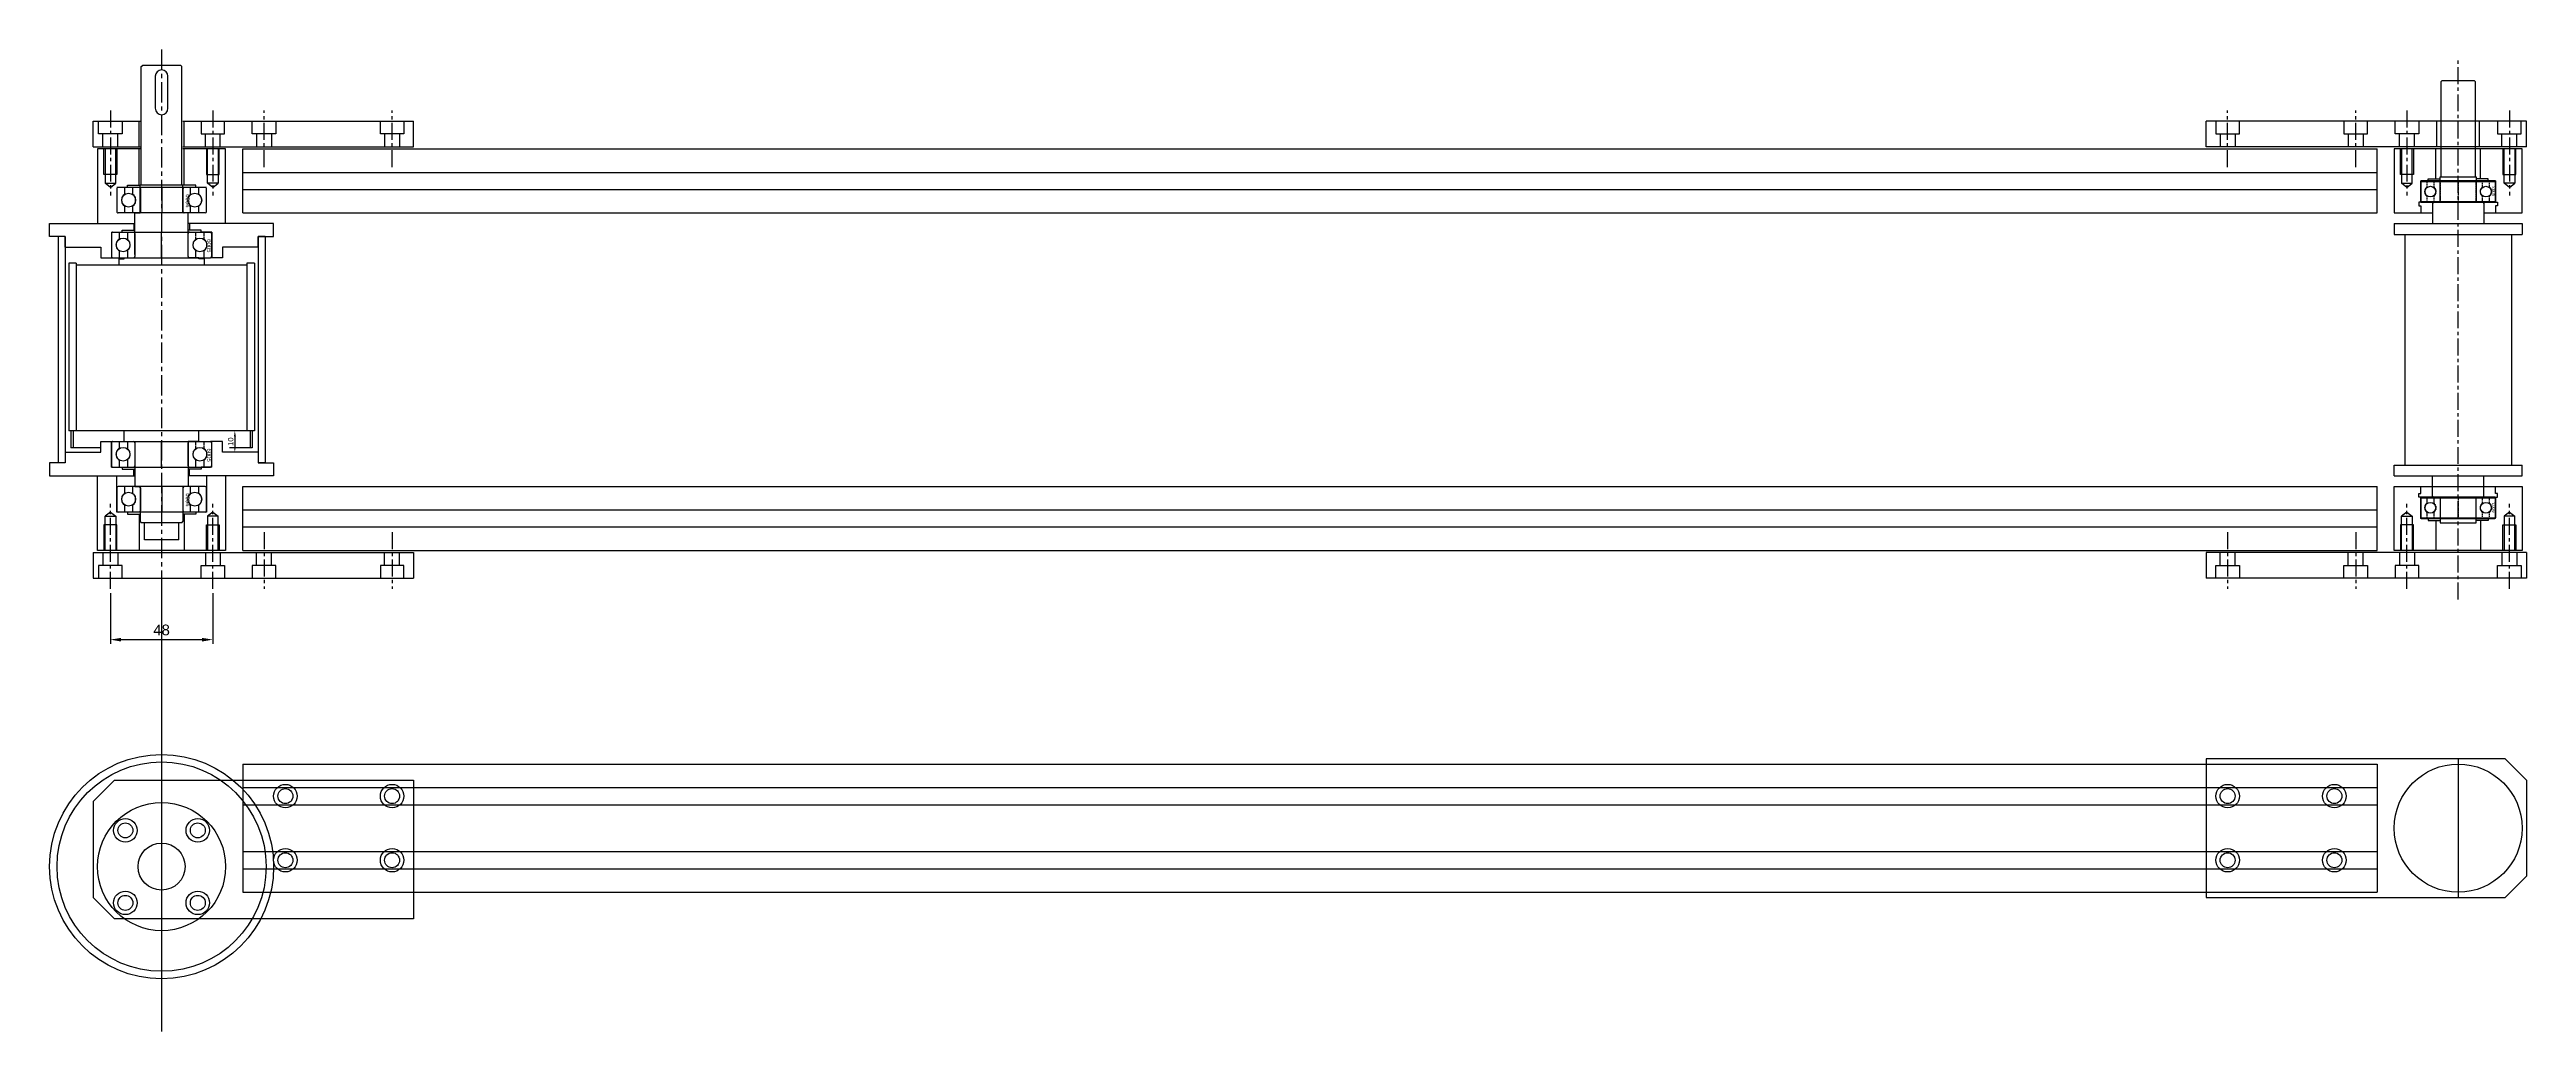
# Model space of a CAD drawing. Header units: millimetres. Extents: x 68 to 1894, y -280 to 483.
# Drawn here: x 734 to 1894, y 23 to 483 of the extents above; entities that cross this region are included whole.
import ezdxf

# ---------------------------------------------------------------- set-up
doc = ezdxf.new("R2010")
doc.units = ezdxf.units.MM
for name, pattern in [('CENTER', [50.8, 31.75, -6.35, 6.35, -6.35]), ('DASHED', [0.75, 0.5, -0.25]), ('HIDDEN', [9.525, 6.35, -3.175])]:
    doc.linetypes.add(name, pattern=pattern)
for name, color, linetype, lineweight in [('AM_0', 7, 'Continuous', 50), ('AM_4', 3, 'Continuous', 25), ('AM_6', 2, 'CENTER', 25), ('AM_9', 6, 'DASHED', 25)]:
    doc.layers.add(name, color=color, linetype=linetype, lineweight=lineweight)
doc.styles.get("Standard").update_dxf_attribs({"font": 'arial.ttf'})
doc.dimstyles.new('5', dxfattribs={"dimtxt": 5, "dimasz": 5, "dimexe": 2, "dimexo": 2, "dimgap": 2, "dimtad": 1, "dimtxsty": 'Standard', "dimcen": 7, "dimazin": 2, "dimtp": -0.05, "dimtm": 0.02, "dimtfac": 1, "dimtmove": 0, "dimatfit": 3, "dimfxl": 1, "dimlwd": -1, "dimlwe": -1, "dimarcsym": 0})
doc.dimstyles.new('ISO-25', dxfattribs={"dimtxt": 2.5, "dimasz": 2.5, "dimexe": 1.25, "dimexo": 0.625, "dimtad": 1, "dimtxsty": 'Standard', "dimcen": 2.5, "dimadec": 0, "dimazin": 0, "dimtfac": 1, "dimtmove": 0, "dimatfit": 3, "dimfxl": 1, "dimarcsym": 0})

# ---------------------------------------------------------------- blocks, each defined once
blk = doc.blocks.new('6005')
at = {"color": 4}
for p, q in [((4149.3, -1682.6), (4103.5, -1682.6)), ((4126.4, -1682.6), (4126.4, -1694.6)), ((4102.9, -1683.2), (4102.9, -1694)), ((4113.9, -1683.2), (4113.9, -1694)), ((4138.9, -1694), (4138.9, -1683.2)), ((4149.9, -1694), (4149.9, -1683.2)), ((4149.3, -1694.6), (4103.5, -1694.6))]:
    blk.add_line(p, q, dxfattribs=at)
at = {"color": 4, "linetype": 'HIDDEN', "ltscale": 0.05}
for p, q in [((4106.4, -1682.6), (4106.4, -1685.9)), ((4110.3, -1682.6), (4110.3, -1685.9)), ((4142.4, -1685.9), (4142.4, -1682.6)), ((4146.3, -1685.9), (4146.3, -1682.6)), ((4106.4, -1691.2), (4106.4, -1694.6)), ((4110.3, -1691.2), (4110.3, -1694.6)), ((4142.4, -1694.6), (4142.4, -1691.2)), ((4146.3, -1694.6), (4146.3, -1691.2))]:
    blk.add_line(p, q, dxfattribs=at)
at = {"color": 4}
for centre in [(4108.4, -1688.6), (4144.4, -1688.6)]:
    blk.add_circle(centre, 3.2, dxfattribs=at)
for centre, start, end in [((4103.5, -1683.2), 90, 180), ((4113.3, -1683.2), 0, 90), ((4139.5, -1683.2), 90, 180), ((4149.3, -1683.2), 0, 90), ((4103.5, -1694), 180, 270), ((4113.3, -1694), 270, 0), ((4139.5, -1694), 180, 270), ((4149.3, -1694), 270, 0)]:
    blk.add_arc(centre, 0.6, start, end, dxfattribs=at)
at = {"color": 4, "linetype": 'HIDDEN', "ltscale": 0.05}
for centre, start, end in [((4108.4, -1688.6), 126.8699, 233.1301), ((4108.4, -1688.6), 306.8699, 53.1301), ((4144.4, -1688.6), 126.8699, 233.1301), ((4144.4, -1688.6), 306.8699, 53.1301)]:
    blk.add_arc(centre, 3.3, start, end, dxfattribs=at)
at = {"color": 1, "insert": (4103.1, -1691.3), "char_height": 2, "width": 17.041, "attachment_point": 1, "rotation": 90}
blk.add_mtext('6005', dxfattribs=at)
blk = doc.blocks.new('*D12')
at = {"color": 0, "lineweight": -2}
for p, q in [((825.5, 304.4), (819.2, 304.4)), ((820.4, 301.9), (820.4, 296.9)), ((825.5, 294.4), (819.2, 294.4))]:
    blk.add_line(p, q, dxfattribs=at)
at = {"color": 0}
for points in [[(820, 301.9), (820.9, 301.9), (820.4, 304.4)], [(820, 296.9), (820.9, 296.9), (820.4, 294.4)]]:
    blk.add_solid(points, dxfattribs=at)
at = {"layer": 'Defpoints', "color": 0}
for p in [(826.1, 304.4), (820.4, 294.4), (826.1, 294.4)]:
    blk.add_point(p, dxfattribs=at)
at = {"color": 0, "insert": (818.5, 299.4), "char_height": 2.5, "attachment_point": 5, "rotation": 90}
blk.add_mtext('10', dxfattribs=at)
blk = doc.blocks.new('6004')
at = {"color": 5}
for p, q in [((2469.2, -1991.8), (2469.2, -2032.6)), ((2472.6, -1994.8), (2469.2, -1994.8)), ((2480.6, -1991.2), (2469.8, -1991.2)), ((2481.2, -1994.8), (2477.8, -1994.8)), ((2481.2, -1991.8), (2481.2, -2032.6)), ((2472.6, -1998.7), (2469.2, -1998.7)), ((2480.6, -2002.2), (2469.8, -2002.2)), ((2481.2, -1998.7), (2477.8, -1998.7)), ((2469.2, -2012.2), (2481.2, -2012.2)), ((2469.2, -2025.8), (2472.6, -2025.8)), ((2469.2, -2029.7), (2472.6, -2029.7)), ((2469.8, -2022.2), (2480.6, -2022.2)), ((2477.8, -2025.8), (2481.2, -2025.8)), ((2477.8, -2029.7), (2481.2, -2029.7)), ((2469.8, -2033.2), (2480.6, -2033.2))]:
    blk.add_line(p, q, dxfattribs=at)
for centre in [(2475.2, -1996.7), (2475.2, -2027.7)]:
    blk.add_circle(centre, 3.25, dxfattribs=at)
for centre, radius, start, end in [((2469.8, -1991.8), 0.6, 90, 180), ((2475.2, -1996.7), 3.3, 36.8699, 143.1301), ((2480.6, -1991.8), 0.6, 0, 90), ((2469.8, -2001.6), 0.6, 180, 270), ((2475.2, -1996.7), 3.3, 216.8699, 323.1301), ((2480.6, -2001.6), 0.6, 270, 0), ((2469.8, -2022.8), 0.6, 90, 180), ((2475.2, -2027.7), 3.3, 36.8699, 143.1301), ((2475.2, -2027.7), 3.3, 216.8699, 323.1301), ((2480.6, -2022.8), 0.6, 0, 90), ((2469.8, -2032.6), 0.6, 180, 270), ((2480.6, -2032.6), 0.6, 270, 0)]:
    blk.add_arc(centre, radius, start, end, dxfattribs=at)
for p in [(2469.2, -2012.2), (2469.2, -2012.2), (2475.2, -2012.2), (2475.2, -2012.2), (2475.2, -2012.2), (2481.2, -2012.2)]:
    blk.add_point(p, dxfattribs=at)
at = {"insert": (2472.4, -1998.9), "char_height": 2, "width": 19.107, "attachment_point": 1}
blk.add_mtext('{\\fArial|b0|i0|c0|p34;\\C1;6004}', dxfattribs=at)
blk = doc.blocks.new('*D17')
at = {"color": 0}
for p, q in [((762.1, 228.4), (762.1, 204.7)), ((810.1, 228.4), (810.1, 204.7)), ((767.1, 206.7), (805.1, 206.7))]:
    blk.add_line(p, q, dxfattribs=at)
for points in [[(767.1, 207.5), (767.1, 205.8), (762.1, 206.7)], [(805.1, 207.5), (805.1, 205.8), (810.1, 206.7)]]:
    blk.add_solid(points, dxfattribs=at)
at = {"layer": 'Defpoints', "color": 0}
for p in [(762.1, 230.4), (810.1, 230.4), (810.1, 206.7)]:
    blk.add_point(p, dxfattribs=at)
at = {"color": 0, "insert": (786.1, 211.2), "char_height": 5, "attachment_point": 5}
blk.add_mtext('48', dxfattribs=at)
blk = doc.blocks.new('11_6003_Inner_Ring_0_in_6003_1100')
at = {"layer": 'AM_9'}
for p, q in [((2.84, 28.88), (0, 28.88)), ((9.7, 26), (0.3, 26)), ((10, 28.88), (7.16, 28.88)), ((0, 6.12), (2.84, 6.12)), ((0.3, 9), (9.7, 9)), ((7.16, 6.12), (10, 6.12))]:
    blk.add_line(p, q, dxfattribs=at)
for centre, radius, start, end in [((0.3, 26.3), 0.3, 180, 270), ((5, 30.5), 2.7, 216.8699, 323.1301), ((9.7, 26.3), 0.3, 270, 0), ((0.3, 8.7), 0.3, 90, 180), ((5, 4.5), 2.7, 36.8699, 143.1301), ((9.7, 8.7), 0.3, 0, 90)]:
    blk.add_arc(centre, radius, start, end, dxfattribs=at)
at = {"layer": 'AM_6'}
for tag, p, flags in [('SD', (15, 25.38), 8), ('ORDER1', (15, 23.38), 8), ('ORDER', (15, 22.88), 8), ('CATALOG', (15, 26.38), 8), ('NB', (15, 28.88), 8), ('NN', (15, 28.38), 8), ('NT', (15, 27.88), 8), ('NBSYN', (15, 27.38), 8), ('LINA', (15, 26.88), 8), ('IDNR', (15, 25.88), 8), ('D', (15, 24.88), 8), ('B', (15, 24.38), 8), ('R', (15, 23.88), 8), ('VERS', (15, 22.38), 8), ('A', (15, 13.38), 8), ('ST', (15, 16.88), 8), ('SRG', (15, 14.88), 8), ('SR', (15, 14.38), 8), ('CR', (15, 21.88), 8), ('COR', (15, 21.38), 8), ('CRF', (15, 20.88), 8), ('CORF', (15, 20.38), 8), ('CST', (15, 15.38), 8), ('LSG', (15, 19.88), 8), ('LSO', (15, 19.38), 8), ('MASS', (15, 18.88), 8), ('RNS', (15, 18.38), 8), ('LLH', (15, 17.88), 8), ('LLU', (15, 17.38), 8), ('NCST', (15, 16.38), 8), ('LTST', (15, 15.88), 8), ('D1', (15, 13.88), 8), ('BA', (15, 12.88), 8), ('R0', (15, 12.38), 8), ('D2', (15, 11.88), 8), ('F', (15, 11.38), 8), ('XVE', (15, 6.88), 8), ('CY', (15, 8.88), 8), ('CZ', (15, 8.38), 8), ('COMPANY', (15, 6.38), 8), ('DA1', (15, 10.88), 8), ('DA2', (15, 10.38), 8), ('DA', (15, 9.88), 8), ('DX', (15, 9.38), 8), ('RAS', (15, 7.88), 8), ('RNAS', (15, 7.38), 8), ('PSOL_0', (15, 5.88), 9), ('PSOL_1', (15, 5.38), 9), ('PSOL_2', (15, 4.88), 9)]:
    blk.add_attdef(tag, p, '', height=0.5, dxfattribs=dict(at, flags=flags))
blk = doc.blocks.new('6003')
at = {"color": 6, "linetype": 'CENTER', "ltscale": 0.05}
blk.add_line((426.97, 69.76), (416.97, 69.76), dxfattribs=at)
at = {"color": 1}
for centre in [(421.97, 82.76), (421.97, 56.76)]:
    blk.add_circle(centre, 2.5, dxfattribs=at)
at = {"layer": 'AM_0', "color": 3}
for p, q in [((416.97, 86.96), (416.97, 52.56)), ((426.67, 87.26), (417.27, 87.26)), ((426.97, 86.96), (426.97, 52.56)), ((417.27, 52.26), (426.67, 52.26))]:
    blk.add_line(p, q, dxfattribs=at)
for centre, start, end in [((417.27, 86.96), 90, 180), ((426.67, 86.96), 0, 90), ((426.67, 52.56), 270, 0)]:
    blk.add_arc(centre, 0.3, start, end, dxfattribs=at)
at = {"layer": 'AM_0'}
blk.add_arc((417.27, 52.56), 0.3, 180, 270, dxfattribs=at)
at = {"layer": 'AM_4'}
for p, q in [((417.27, 87.26), (417.27, 52.26)), ((426.67, 87.26), (426.67, 52.26))]:
    blk.add_line(p, q, dxfattribs=at)
at = {"layer": 'AM_9'}
for p, q in [((419.81, 84.38), (416.97, 84.38)), ((426.97, 84.38), (424.13, 84.38)), ((416.97, 55.14), (419.81, 55.14)), ((424.13, 55.14), (426.97, 55.14))]:
    blk.add_line(p, q, dxfattribs=at)
for centre, start, end in [((421.97, 82.76), 36.8699, 143.1301), ((421.97, 56.76), 216.8699, 323.1301)]:
    blk.add_arc(centre, 2.7, start, end, dxfattribs=at)
blk.add_blockref('11_6003_Inner_Ring_0_in_6003_1100', (416.97, 52.26))
at = {"color": 1, "insert": (419.74, 53.95), "char_height": 1.5, "width": 8.11, "attachment_point": 1}
blk.add_mtext('6003', dxfattribs=at)

msp = doc.modelspace()

# ---------------------------------------------------------------- linework, layer by layer
at = {"linetype": 'CENTER', "ltscale": 0.3}
msp.add_line((786.1, 482.926), (786.1, 230.426), dxfattribs=at)
at = {"linetype": 'CENTER', "ltscale": 0.25}
for p, q in [((1862.1, 225.426), (1862.1, 478.426)), ((762.1, 454.426), (762.1, 414.552)), ((810.1, 454.426), (810.1, 414.552)), ((834.1, 427.926), (834.1, 454.426)), ((894.1, 427.926), (894.1, 454.426)), ((1754.1, 427.926), (1754.1, 454.426)), ((1814.1, 427.926), (1814.1, 454.426)), ((1838.1, 454.426), (1838.1, 414.552)), ((1886.1, 454.426), (1886.1, 414.552)), ((762.1, 230.426), (762.1, 270.301)), ((810.1, 230.426), (810.1, 270.301)), ((1838.1, 230.426), (1838.1, 270.301)), ((1886.1, 230.426), (1886.1, 270.301)), ((834.1, 256.926), (834.1, 230.426)), ((894.1, 256.926), (894.1, 230.426)), ((1754.1, 256.926), (1754.1, 230.426)), ((1814.1, 256.926), (1814.1, 230.426))]:
    msp.add_line(p, q, dxfattribs=at)
at = {"color": 6}
for p, q in [((776.6, 474.926), (777.1, 475.426)), ((776.6, 419.426), (776.6, 474.926)), ((795.1, 475.426), (777.1, 475.426)), ((795.1, 475.426), (795.6, 474.926)), ((795.6, 419.426), (795.6, 474.926)), ((824.1, 436.426), (1824.1, 436.426)), ((824.1, 406.426), (824.1, 436.426)), ((1824.1, 406.426), (1824.1, 436.426)), ((776.1, 406.426), (776.1, 419.426)), ((796.1, 419.426), (776.1, 419.426)), ((796.1, 406.426), (796.1, 419.426)), ((824.1, 425.426), (1824.1, 425.426)), ((773.6, 386.926), (773.6, 406.426)), ((773.6, 406.426), (776.1, 406.426)), ((798.6, 406.426), (796.1, 406.426)), ((798.6, 386.926), (798.6, 406.426)), ((824.1, 417.426), (1824.1, 417.426)), ((824.1, 406.426), (1824.1, 406.426)), ((766.1, 385.426), (806.1, 385.426)), ((766.1, 384.926), (766.1, 381.926)), ((766.1, 384.926), (768.6, 384.926)), ((768.6, 385.426), (773.6, 385.426)), ((768.6, 384.926), (768.6, 385.426)), ((803.6, 385.426), (798.6, 385.426)), ((803.6, 384.926), (803.6, 385.426)), ((806.1, 384.926), (803.6, 384.926)), ((806.1, 384.926), (806.1, 381.926)), ((746.1, 382.926), (742.6, 382.926)), ((742.6, 382.926), (742.6, 304.426)), ((746.1, 382.926), (746.1, 304.426)), ((826.1, 381.926), (746.1, 381.926)), ((829.6, 382.926), (826.1, 382.926)), ((826.1, 382.926), (826.1, 304.426)), ((829.6, 382.926), (829.6, 304.426)), ((829.6, 304.426), (742.6, 304.426)), ((768.6, 299.426), (768.6, 304.426)), ((803.6, 299.426), (803.6, 304.426)), ((768.6, 299.426), (773.6, 299.426)), ((773.6, 299.426), (773.6, 278.426)), ((803.6, 299.426), (798.6, 299.426)), ((798.6, 299.426), (798.6, 278.426)), ((773.6, 278.426), (776.1, 278.426)), ((776.1, 278.426), (776.1, 261.926)), ((798.6, 278.426), (796.1, 278.426)), ((796.1, 278.426), (796.1, 261.926)), ((824.1, 278.426), (1824.1, 278.426)), ((824.1, 248.426), (824.1, 278.426)), ((824.1, 267.426), (1824.1, 267.426)), ((1824.1, 248.426), (1824.1, 278.426)), ((776.1, 261.926), (776.6, 261.426)), ((795.6, 261.426), (776.6, 261.426)), ((778.1, 253.426), (778.1, 261.426)), ((794.1, 253.426), (794.1, 261.426)), ((795.6, 261.426), (796.1, 261.926)), ((824.1, 259.426), (1824.1, 259.426)), ((794.1, 253.426), (778.1, 253.426)), ((824.1, 248.426), (1824.1, 248.426)), ((824.1, 148.426), (1824.1, 148.426)), ((824.1, 148.426), (824.1, 88.426)), ((1824.1, 148.426), (1824.1, 88.426)), ((824.1, 137.426), (1824.1, 137.426)), ((824.1, 129.426), (1824.1, 129.426)), ((824.1, 107.426), (1824.1, 107.426)), ((824.1, 99.426), (1824.1, 99.426)), ((824.1, 88.426), (1824.1, 88.426))]:
    msp.add_line(p, q, dxfattribs=at)
for p, q in [((783.1, 470.426), (783.1, 455.426)), ((789.1, 455.426), (789.1, 470.426)), ((756.6, 443.426), (756.6, 449.426)), ((767.6, 443.426), (756.6, 443.426)), ((758.6, 437.426), (758.6, 443.426)), ((765.6, 437.426), (765.6, 443.426)), ((767.6, 449.426), (767.6, 443.426)), ((804.6, 449.426), (804.6, 443.426)), ((804.6, 443.426), (815.6, 443.426)), ((806.6, 437.426), (806.6, 443.426)), ((813.6, 437.426), (813.6, 443.426)), ((815.6, 443.426), (815.6, 449.426)), ((828.6, 443.426), (828.6, 449.426)), ((839.6, 443.426), (828.6, 443.426)), ((830.6, 443.426), (830.6, 437.426)), ((837.6, 443.426), (837.6, 437.426)), ((839.6, 449.426), (839.6, 443.426)), ((888.6, 443.426), (888.6, 449.426)), ((899.6, 443.426), (888.6, 443.426)), ((890.6, 443.426), (890.6, 437.426)), ((897.6, 443.426), (897.6, 437.426)), ((899.6, 449.426), (899.6, 443.426)), ((1748.6, 449.426), (1748.6, 443.426)), ((1748.6, 443.426), (1759.6, 443.426)), ((1750.6, 443.426), (1750.6, 437.426)), ((1757.6, 443.426), (1757.6, 437.426)), ((1759.6, 443.426), (1759.6, 449.426)), ((1808.6, 449.426), (1808.6, 443.426)), ((1808.6, 443.426), (1819.6, 443.426)), ((1810.6, 443.426), (1810.6, 437.426)), ((1817.6, 443.426), (1817.6, 437.426)), ((1819.6, 443.426), (1819.6, 449.426)), ((1832.6, 443.426), (1832.6, 449.426)), ((1843.6, 443.426), (1832.6, 443.426)), ((1834.6, 437.426), (1834.6, 443.426)), ((1841.6, 437.426), (1841.6, 443.426)), ((1843.6, 449.426), (1843.6, 443.426)), ((1880.6, 449.426), (1880.6, 443.426)), ((1880.6, 443.426), (1891.6, 443.426)), ((1882.6, 437.426), (1882.6, 443.426)), ((1889.6, 437.426), (1889.6, 443.426)), ((1891.6, 443.426), (1891.6, 449.426)), ((756.1, 436.426), (756.1, 401.426)), ((776.1, 436.426), (756.1, 436.426)), ((759.1, 424.426), (759.1, 436.426)), ((759.6, 436.426), (759.6, 420.426)), ((764.6, 420.426), (764.6, 436.426)), ((765.1, 436.426), (765.1, 424.426)), ((775.6, 419.426), (775.6, 436.426)), ((816.1, 436.426), (796.1, 436.426)), ((796.6, 419.426), (796.6, 436.426)), ((807.1, 436.426), (807.1, 424.426)), ((807.6, 420.426), (807.6, 436.426)), ((812.6, 436.426), (812.6, 420.426)), ((813.1, 424.426), (813.1, 436.426)), ((816.1, 401.426), (816.1, 436.426)), ((765.1, 424.426), (759.1, 424.426)), ((759.6, 420.426), (764.6, 420.426)), ((762.1, 418.426), (759.6, 420.426)), ((762.1, 418.426), (764.6, 420.426)), ((807.1, 418.426), (765.1, 418.426)), ((770.1, 418.426), (770.1, 419.426)), ((770.1, 419.426), (776.1, 419.426)), ((802.1, 419.426), (796.1, 419.426)), ((802.1, 418.426), (802.1, 419.426)), ((807.1, 424.426), (813.1, 424.426)), ((812.6, 420.426), (807.6, 420.426)), ((810.1, 418.426), (807.6, 420.426)), ((810.1, 418.426), (812.6, 420.426)), ((756.1, 248.426), (756.1, 283.426)), ((765.1, 266.426), (765.1, 283.426)), ((807.1, 283.426), (807.1, 266.426)), ((816.1, 283.426), (816.1, 248.426)), ((765.1, 260.426), (759.1, 260.426)), ((759.1, 260.426), (759.1, 248.426)), ((762.1, 266.426), (759.6, 264.426)), ((759.6, 248.426), (759.6, 264.426)), ((759.6, 264.426), (764.6, 264.426)), ((762.1, 266.426), (764.6, 264.426)), ((764.6, 264.426), (764.6, 248.426)), ((776.1, 266.426), (765.1, 266.426)), ((765.1, 248.426), (765.1, 260.426)), ((770.1, 266.426), (770.1, 265.426)), ((770.1, 265.426), (776.1, 265.426)), ((775.6, 265.426), (775.6, 248.426)), ((807.1, 266.426), (796.1, 266.426)), ((802.1, 265.426), (796.1, 265.426)), ((796.6, 265.426), (796.6, 248.426)), ((802.1, 266.426), (802.1, 265.426)), ((807.1, 248.426), (807.1, 260.426)), ((807.1, 260.426), (813.1, 260.426)), ((810.1, 266.426), (807.6, 264.426)), ((812.6, 264.426), (807.6, 264.426)), ((807.6, 264.426), (807.6, 248.426)), ((810.1, 266.426), (812.6, 264.426)), ((812.6, 248.426), (812.6, 264.426)), ((813.1, 260.426), (813.1, 248.426)), ((816.1, 248.426), (756.1, 248.426)), ((758.6, 247.426), (758.6, 241.426)), ((765.6, 247.426), (765.6, 241.426)), ((806.6, 247.426), (806.6, 241.426)), ((813.6, 247.426), (813.6, 241.426)), ((830.6, 241.426), (830.6, 247.426)), ((837.6, 241.426), (837.6, 247.426)), ((890.6, 241.426), (890.6, 247.426)), ((897.6, 241.426), (897.6, 247.426)), ((1750.6, 241.426), (1750.6, 247.426)), ((1757.6, 241.426), (1757.6, 247.426)), ((1810.6, 241.426), (1810.6, 247.426)), ((1817.6, 241.426), (1817.6, 247.426)), ((1834.6, 247.426), (1834.6, 241.426)), ((1841.6, 247.426), (1841.6, 241.426)), ((1882.6, 247.426), (1882.6, 241.426)), ((1889.6, 247.426), (1889.6, 241.426)), ((767.6, 241.426), (756.6, 241.426)), ((756.6, 241.426), (756.6, 235.426)), ((767.6, 235.426), (767.6, 241.426)), ((804.6, 235.426), (804.6, 241.426)), ((804.6, 241.426), (815.6, 241.426)), ((815.6, 241.426), (815.6, 235.426)), ((839.6, 241.426), (828.6, 241.426)), ((828.6, 241.426), (828.6, 235.426)), ((839.6, 235.426), (839.6, 241.426)), ((899.6, 241.426), (888.6, 241.426)), ((888.6, 241.426), (888.6, 235.426)), ((899.6, 235.426), (899.6, 241.426)), ((1748.6, 235.426), (1748.6, 241.426)), ((1748.6, 241.426), (1759.6, 241.426)), ((1759.6, 241.426), (1759.6, 235.426)), ((1808.6, 235.426), (1808.6, 241.426)), ((1808.6, 241.426), (1819.6, 241.426)), ((1819.6, 241.426), (1819.6, 235.426)), ((1843.6, 241.426), (1832.6, 241.426)), ((1832.6, 241.426), (1832.6, 235.426)), ((1843.6, 235.426), (1843.6, 241.426)), ((1880.6, 235.426), (1880.6, 241.426)), ((1880.6, 241.426), (1891.6, 241.426)), ((1891.6, 241.426), (1891.6, 235.426)), ((786.1, 230.426), (786.1, 23.27)), ((1862.1, 150.926), (1862.1, 85.926))]:
    msp.add_line(p, q)
at = {"color": 4}
for p, q in [((1854.6, 468.426), (1854.1, 467.926)), ((1854.1, 423.426), (1854.1, 467.926)), ((1854.6, 468.426), (1869.6, 468.426)), ((1869.6, 468.426), (1870.1, 467.926)), ((1870.1, 467.926), (1870.1, 423.426)), ((1853.6, 411.426), (1853.6, 423.426)), ((1853.6, 423.426), (1870.6, 423.426)), ((1870.6, 423.426), (1870.6, 411.426)), ((1850.6, 411.426), (1850.1, 410.926)), ((1850.1, 410.926), (1850.1, 401.426)), ((1850.6, 411.426), (1853.6, 411.426)), ((1873.6, 411.426), (1870.6, 411.426)), ((1873.6, 411.426), (1874.1, 410.926)), ((1874.1, 410.926), (1874.1, 401.426)), ((1832.1, 401.426), (1892.1, 401.426)), ((1832.1, 401.426), (1832.1, 396.426)), ((1832.1, 396.426), (1892.1, 396.426)), ((1837.1, 396.426), (1837.1, 288.426)), ((1887.1, 396.426), (1887.1, 288.426)), ((1892.1, 401.426), (1892.1, 396.426)), ((1832.1, 288.426), (1892.1, 288.426)), ((1832.1, 283.426), (1832.1, 288.426)), ((1832.1, 283.426), (1892.1, 283.426)), ((1850.1, 273.926), (1850.1, 283.426)), ((1874.1, 273.926), (1874.1, 283.426)), ((1892.1, 283.426), (1892.1, 288.426)), ((1850.6, 273.426), (1850.1, 273.926)), ((1850.6, 273.426), (1853.6, 273.426)), ((1853.6, 273.426), (1853.6, 261.426)), ((1870.6, 261.426), (1870.6, 273.426)), ((1873.6, 273.426), (1870.6, 273.426)), ((1873.6, 273.426), (1874.1, 273.926)), ((1853.6, 261.426), (1870.6, 261.426))]:
    msp.add_line(p, q, dxfattribs=at)
at = {"color": 3}
for p, q in [((754.1, 449.426), (776.1, 449.426)), ((754.1, 437.426), (754.1, 449.426)), ((775.6, 437.426), (775.6, 449.426)), ((796.1, 449.426), (904.1, 449.426)), ((796.6, 437.426), (796.6, 449.426)), ((904.1, 437.426), (904.1, 449.426)), ((1894.1, 449.426), (1744.1, 449.426)), ((1744.1, 437.426), (1744.1, 449.426)), ((1852.1, 437.426), (1852.1, 449.426)), ((1872.1, 437.426), (1872.1, 449.426)), ((1894.1, 437.426), (1894.1, 449.426)), ((754.1, 437.426), (776.1, 437.426)), ((796.1, 437.426), (904.1, 437.426)), ((1894.1, 437.426), (1744.1, 437.426)), ((737.6, 395.426), (737.6, 289.426)), ((740.85, 395.426), (737.6, 395.426)), ((740.85, 395.426), (740.85, 289.426)), ((831.35, 395.426), (831.35, 289.426)), ((834.6, 395.426), (831.35, 395.426)), ((834.6, 395.426), (834.6, 289.426)), ((740.6, 289.426), (737.6, 289.426)), ((834.6, 289.426), (831.35, 289.426)), ((754.1, 247.426), (904.1, 247.426)), ((754.1, 247.426), (754.1, 235.426)), ((904.1, 247.426), (904.1, 235.426)), ((1894.1, 247.426), (1744.1, 247.426)), ((1744.1, 247.426), (1744.1, 235.426)), ((1894.1, 247.426), (1894.1, 235.426)), ((754.1, 235.426), (904.1, 235.426)), ((1894.1, 235.426), (1744.1, 235.426)), ((1884.1, 150.926), (1744.1, 150.926)), ((1744.1, 150.926), (1744.1, 85.926)), ((1894.1, 140.926), (1884.1, 150.926)), ((754.1, 130.926), (764.1, 140.926)), ((764.1, 140.926), (904.1, 140.926)), ((904.1, 140.926), (904.1, 75.926)), ((1894.1, 140.926), (1894.1, 95.926)), ((754.1, 130.926), (754.1, 85.926)), ((1894.1, 95.926), (1884.1, 85.926)), ((754.1, 85.926), (764.1, 75.926)), ((1744.1, 85.926), (1884.1, 85.926)), ((904.1, 75.926), (764.1, 75.926))]:
    msp.add_line(p, q, dxfattribs=at)
at = {"color": 21}
for p, q in [((1832.1, 436.426), (1832.1, 406.426)), ((1892.1, 436.426), (1832.1, 436.426)), ((1835.1, 424.426), (1835.1, 436.426)), ((1835.6, 436.426), (1835.6, 420.426)), ((1840.6, 420.426), (1840.6, 436.426)), ((1841.1, 436.426), (1841.1, 424.426)), ((1851.6, 422.426), (1851.6, 436.426)), ((1872.6, 422.426), (1872.6, 436.426)), ((1883.1, 436.426), (1883.1, 424.426)), ((1883.6, 420.426), (1883.6, 436.426)), ((1888.6, 436.426), (1888.6, 420.426)), ((1889.1, 424.426), (1889.1, 436.426)), ((1892.1, 406.426), (1892.1, 436.426)), ((1841.1, 424.426), (1835.1, 424.426)), ((1835.6, 420.426), (1840.6, 420.426)), ((1838.1, 418.426), (1835.6, 420.426)), ((1838.1, 418.426), (1840.6, 420.426)), ((1852.1, 421.426), (1844.6, 421.426)), ((1844.6, 421.426), (1844.6, 411.426)), ((1848.1, 421.426), (1848.1, 422.426)), ((1848.1, 422.426), (1853.6, 422.426)), ((1876.1, 422.426), (1870.6, 422.426)), ((1879.6, 421.426), (1872.1, 421.426)), ((1876.1, 421.426), (1876.1, 422.426)), ((1879.6, 421.426), (1879.6, 411.426)), ((1883.1, 424.426), (1889.1, 424.426)), ((1888.6, 420.426), (1883.6, 420.426)), ((1886.1, 418.426), (1883.6, 420.426)), ((1886.1, 418.426), (1888.6, 420.426)), ((1832.1, 406.426), (1850.1, 406.426)), ((1844.6, 411.426), (1843.6, 411.426)), ((1843.6, 411.426), (1843.6, 409.726)), ((1843.6, 409.726), (1844.6, 409.726)), ((1844.6, 409.726), (1844.6, 406.426)), ((1874.1, 406.426), (1892.1, 406.426)), ((1879.6, 411.426), (1880.6, 411.426)), ((1879.6, 409.726), (1879.6, 406.426)), ((1880.6, 409.726), (1879.6, 409.726)), ((1880.6, 411.426), (1880.6, 409.726)), ((733.6, 395.426), (733.6, 401.426)), ((733.6, 401.426), (773.6, 401.426)), ((740.85, 395.426), (733.6, 395.426)), ((740.85, 390.426), (740.85, 395.426)), ((762.6, 397.426), (767.6, 397.426)), ((762.6, 397.426), (762.6, 385.426)), ((767.6, 397.426), (767.6, 398.426)), ((767.6, 398.426), (773.6, 398.426)), ((773.1, 401.426), (773.1, 398.426)), ((838.6, 401.426), (798.6, 401.426)), ((804.6, 398.426), (798.6, 398.426)), ((799.1, 401.426), (799.1, 398.426)), ((804.6, 397.426), (804.6, 398.426)), ((809.6, 397.426), (804.6, 397.426)), ((809.6, 397.426), (809.6, 385.426)), ((831.35, 390.426), (831.35, 395.426)), ((831.35, 395.426), (838.6, 395.426)), ((838.6, 395.426), (838.6, 401.426)), ((740.85, 390.426), (757.6, 390.426)), ((757.6, 390.426), (757.6, 385.426)), ((757.6, 385.426), (763.2, 385.426)), ((814.6, 385.426), (809, 385.426)), ((831.35, 390.426), (814.6, 390.426)), ((814.6, 390.426), (814.6, 385.426)), ((740.85, 294.426), (757.6, 294.426)), ((740.85, 294.426), (740.85, 289.426)), ((757.6, 294.426), (757.6, 299.426)), ((757.6, 299.426), (763.2, 299.426)), ((762.6, 287.426), (762.6, 299.426)), ((814.6, 299.426), (809, 299.426)), ((809.6, 287.426), (809.6, 299.426)), ((814.6, 294.426), (814.6, 299.426)), ((831.35, 294.426), (814.6, 294.426)), ((831.35, 294.426), (831.35, 289.426)), ((740.85, 289.426), (733.6, 289.426)), ((733.6, 289.426), (733.6, 283.426)), ((733.6, 283.426), (773.6, 283.426)), ((762.6, 287.426), (767.6, 287.426)), ((767.6, 287.426), (767.6, 286.426)), ((767.6, 286.426), (773.6, 286.426)), ((773.1, 283.426), (773.1, 286.426)), ((804.6, 286.426), (798.6, 286.426)), ((838.6, 283.426), (798.6, 283.426)), ((799.1, 283.426), (799.1, 286.426)), ((809.6, 287.426), (804.6, 287.426)), ((804.6, 287.426), (804.6, 286.426)), ((831.35, 289.426), (838.6, 289.426)), ((838.6, 289.426), (838.6, 283.426)), ((1832.1, 248.426), (1832.1, 278.426)), ((1832.1, 278.426), (1892.1, 278.426)), ((1843.6, 273.426), (1843.6, 275.126)), ((1843.6, 275.126), (1844.6, 275.126)), ((1844.6, 273.426), (1843.6, 273.426)), ((1844.6, 275.126), (1844.6, 278.426)), ((1844.6, 263.426), (1844.6, 273.426)), ((1879.6, 275.126), (1879.6, 278.426)), ((1880.6, 275.126), (1879.6, 275.126)), ((1879.6, 263.426), (1879.6, 273.426)), ((1879.6, 273.426), (1880.6, 273.426)), ((1880.6, 273.426), (1880.6, 275.126)), ((1892.1, 278.426), (1892.1, 248.426)), ((1841.1, 260.426), (1835.1, 260.426)), ((1835.1, 260.426), (1835.1, 248.426)), ((1838.1, 266.426), (1835.6, 264.426)), ((1835.6, 248.426), (1835.6, 264.426)), ((1835.6, 264.426), (1840.6, 264.426)), ((1838.1, 266.426), (1840.6, 264.426)), ((1840.6, 264.426), (1840.6, 248.426)), ((1841.1, 248.426), (1841.1, 260.426)), ((1852.1, 263.426), (1844.6, 263.426)), ((1848.1, 263.426), (1848.1, 262.426)), ((1848.1, 262.426), (1853.6, 262.426)), ((1851.6, 262.426), (1851.6, 248.426)), ((1876.1, 262.426), (1870.6, 262.426)), ((1879.6, 263.426), (1872.1, 263.426)), ((1872.6, 262.426), (1872.6, 248.426)), ((1876.1, 263.426), (1876.1, 262.426)), ((1883.1, 248.426), (1883.1, 260.426)), ((1883.1, 260.426), (1889.1, 260.426)), ((1886.1, 266.426), (1883.6, 264.426)), ((1888.6, 264.426), (1883.6, 264.426)), ((1883.6, 264.426), (1883.6, 248.426)), ((1886.1, 266.426), (1888.6, 264.426)), ((1888.6, 248.426), (1888.6, 264.426)), ((1889.1, 260.426), (1889.1, 248.426)), ((1892.1, 248.426), (1832.1, 248.426))]:
    msp.add_line(p, q, dxfattribs=at)
at = {"color": 1}
for p, q in [((743.6, 304.426), (743.6, 296.426)), ((744.6, 304.426), (744.6, 296.426)), ((827.6, 304.426), (827.6, 296.426)), ((828.6, 304.426), (828.6, 296.426)), ((757.6, 296.426), (743.6, 296.426)), ((828.6, 296.426), (817.889, 296.426))]:
    msp.add_line(p, q, dxfattribs=at)
at = {"color": 21}
for radius in [52.5, 49]:
    msp.add_circle((786.1, 100.426), radius, dxfattribs=at)
for centre, radius in [((1862.1, 118.426), 30), ((786.1, 100.426), 30), ((844.1, 133.426), 5.5), ((844.1, 133.426), 3.5), ((894.1, 133.426), 5.5), ((894.1, 133.426), 3.5), ((1754.1, 133.426), 5.5), ((1754.1, 133.426), 3.5), ((1804.1, 133.426), 5.5), ((1804.1, 133.426), 3.5), ((769.129, 117.397), 5.5), ((769.129, 117.397), 3.5), ((803.071, 117.397), 5.5), ((803.071, 117.397), 3.5), ((786.1, 100.426), 11), ((844.1, 103.426), 5.5), ((844.1, 103.426), 3.5), ((894.1, 103.426), 5.5), ((894.1, 103.426), 3.5), ((1754.1, 103.426), 5.5), ((1754.1, 103.426), 3.5), ((1804.1, 103.426), 5.5), ((1804.1, 103.426), 3.5), ((769.129, 83.456), 5.5), ((769.129, 83.456), 3.5), ((803.071, 83.456), 5.5), ((803.071, 83.456), 3.5)]:
    msp.add_circle(centre, radius)
for centre, start, end in [((786.1, 470.426), 0, 180), ((786.1, 455.426), 180, 0)]:
    msp.add_arc(centre, 3, start, end)

# ---------------------------------------------------------------- block references
for name, p, rotation in [('6004', (2798.347, 2887.63), 270), ('6003', (1931.86, -5.544), 90), ('6005', (4912.469, -1297.133), 180), ('6005', (4912.469, -1395.133), 180), ('6004', (2798.347, 2747.63), 270), ('6003', (1931.86, -153.544), 90)]:
    msp.add_blockref(name, p, dxfattribs=dict(rotation=rotation))

# ---------------------------------------------------------------- dimensions: what is measured, and where the dimension line sits
dim = msp.add_linear_dim(base=(820.439, 294.426), p1=(826.1, 304.426), p2=(826.1, 294.426), angle=270, dimstyle='ISO-25')
dim.commit()
dim.dimension.update_dxf_attribs({"geometry": '*D12', "text_midpoint": (818.538, 299.426)})
dim = msp.add_linear_dim(base=(810.1, 206.68), p1=(762.1, 230.426), p2=(810.1, 230.426), dimstyle='5')
dim.commit()
dim.dimension.update_dxf_attribs({"geometry": '*D17', "text_midpoint": (786.1, 211.233)})

doc.saveas('drawing.dxf')
